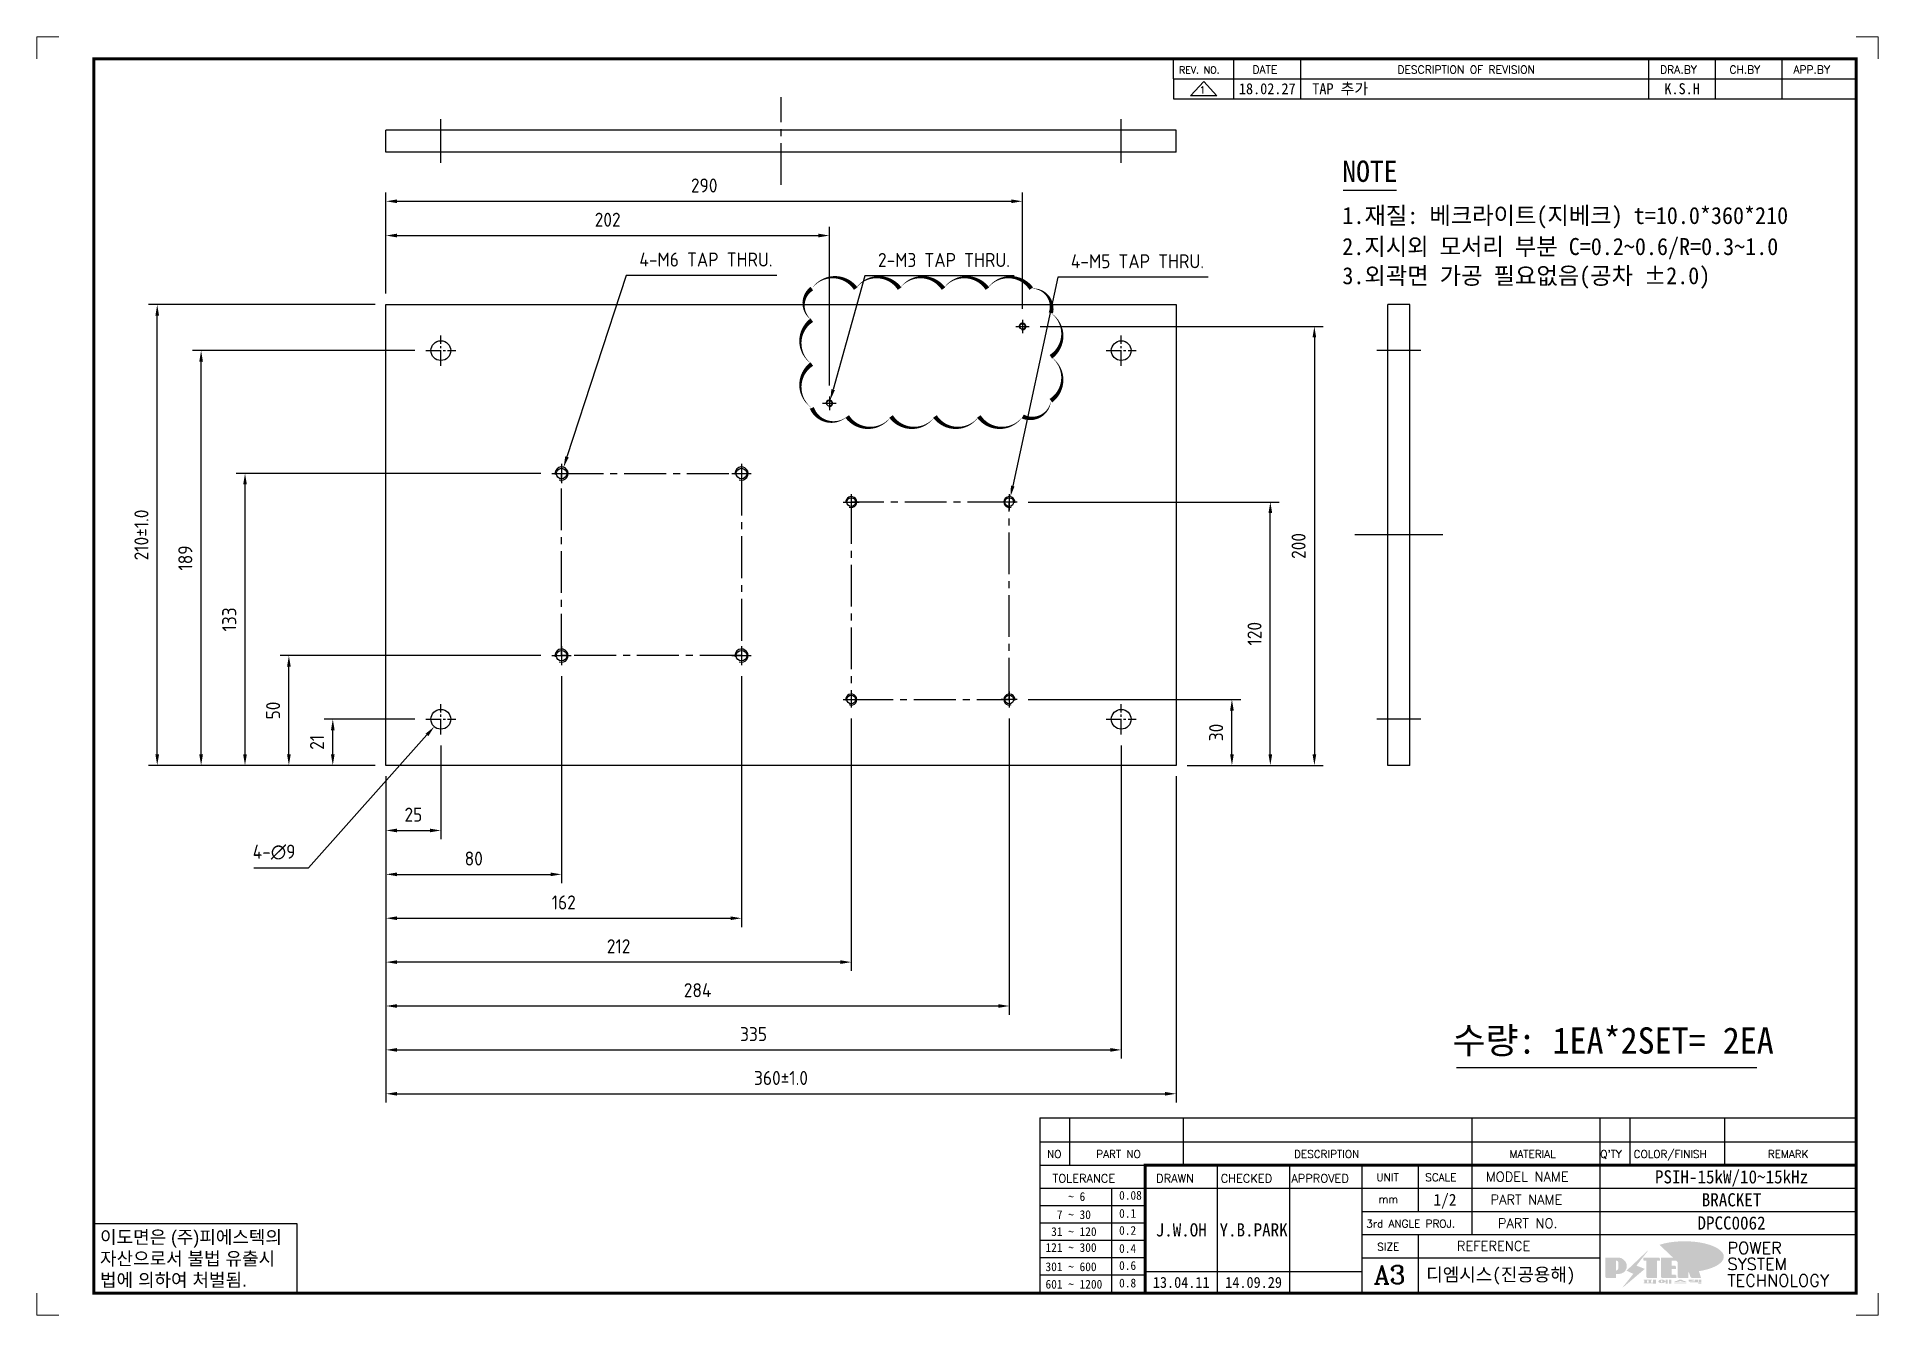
# Model space of a CAD drawing. Header units: millimetres. Extents: x 24815 to 36799, y -9299 to 5469.
# Drawn here: x 25903 to 26742, y -3131 to -2548 of the extents above; entities that cross this region are included whole.
import ezdxf
from ezdxf.enums import TextEntityAlignment as Align

# ---------------------------------------------------------------- set-up
doc = ezdxf.new("R2010")
doc.units = ezdxf.units.MM
for name, pattern in [('CENTER', [50.8, 31.75, -6.35, 6.35, -6.35]), ('CENTER1', [10, 7, -1, 1, -1]), ('CENTER2', [28.575, 19.05, -3.175, 3.175, -3.175])]:
    doc.linetypes.add(name, pattern=pattern)
for name, color, linetype in [('______', 7, 'Continuous'), ('CEN', 1, 'CENTER'), ('FORMAT-1', 7, 'Continuous'), ('line', 3, 'Continuous')]:
    doc.layers.add(name, color=color, linetype=linetype)
doc.styles.add('h1', font='')
doc.styles.add('HAN', font='')
doc.styles.add('RC', font='ROMANC.SHX')
doc.styles.add('ROMANT', font='romant')
doc.styles.add('RT', font='ROMANT.SHX', dxfattribs={"oblique": 15})
doc.styles.get("Standard").update_dxf_attribs({"font": 'ISOCP.SHX', "bigfont": 'WHGTXT.SHX'})
doc.styles.get('h1').set_extended_font_data('New Gulim')
doc.styles.get('HAN').set_extended_font_data('GulimChe')
doc.dimstyles.new('PS-2', dxfattribs={"dimscale": 2, "dimtxt": 3.2, "dimasz": 2.5, "dimexe": 2, "dimexo": 2.5, "dimgap": 2, "dimtad": 1, "dimtoh": 1, "dimrnd": 0.05, "dimzin": 12, "dimdsep": 46, "dimtxsty": 'Standard', "dimcen": 0, "dimclrt": 2, "dimazin": 3, "dimtfac": 1, "dimtofl": 0, "dimtmove": 0, "dimatfit": 3, "dimfxl": 0, "dimtolj": 1, "dimtzin": 0, "dimarcsym": 0})

msp = doc.modelspace()

# ---------------------------------------------------------------- texts
at = {"color": 2, "style": 'HAN'}
for s, height, p in [('NOTE', 9.72, (26497.561, -2614.489)), ('1.재질: 베크라이트(지베크) t=10.0*360*210', 7.776, (26497.561, -2633.693)), ('2.지시외 모서리 부분 C=0.2~0.6/R=0.3~1.0', 7.776, (26497.515, -2647.833)), ('3.외곽면 가공 필요없음(공차 %%P2.0)', 7.776, (26497.561, -2661.126)), ('수량: 1EA*2SET= 2EA', 12, (26547.687, -3011.787))]:
    msp.add_text(s, height=height, dxfattribs=at).set_placement(p)

# ---------------------------------------------------------------- blocks, each defined once
blk = doc.blocks.new('no3')
at = {"color": 180}
for p, q in [((0, 5.5), (0, 0)), ((0, 5.5), (186, 5.5)), ((6.79, 5.5), (6.79, 0)), ((32.74, 0.11), (32.74, 5.5)), ((98.4, 5.5), (98.4, 0)), ((127.61, 5.5), (127.61, 0)), ((134.43, 5.5), (134.43, 0)), ((155.98, 5.5), (155.98, 0))]:
    blk.add_line(p, q, dxfattribs=at)
at = {"color": 2, "style": 'HAN'}
for tag, p in [('PART-NO', (19.76, 2.75)), ('MATERIAL', (111.38, 2.75)), ("Q'TY", (131.02, 2.75)), ('COLOR/FINISH', (145.2, 2.75)), ('REMARK', (170.76, 2.75))]:
    blk.add_attdef(tag, text='', height=2.9, dxfattribs=at).set_placement(p, align=Align.MIDDLE_CENTER)
blk.add_attdef('DESCRIPTION', text='', height=2.9, dxfattribs=at).set_placement((34.51, 2.75), align=Align.MIDDLE_LEFT)
at = {"color": 2, "style": 'RT', "oblique": 15}
blk.add_attdef('NO', text='', height=1.74, dxfattribs=at).set_placement((3.38, 2.51), align=Align.MIDDLE_CENTER)
blk = doc.blocks.new('re3')
at = {"color": 180}
for p, q in [((0, 0), (0, -4.55)), ((6.87, -0.64), (3.86, -3.91)), ((9.88, -3.91), (3.86, -3.91)), ((6.87, -0.64), (9.88, -3.91)), ((13.74, -4.55), (13.74, 0)), ((28.97, -4.55), (28.97, 0)), ((108.25, -4.55), (108.25, 0)), ((123.49, -4.55), (123.49, 0)), ((138.64, -4.55), (138.64, 0)), ((0, -4.55), (155.53, -4.55))]:
    blk.add_line(p, q, dxfattribs=at)
at = {"color": 2, "style": 'RC', "oblique": 15}
blk.add_attdef('REV.NO', text='', height=1.56, dxfattribs=at).set_placement((6.59, -2.56), align=Align.MIDDLE_CENTER)
blk.add_attdef('-1', text='', height=1.56, dxfattribs=at).set_placement((9.37, -1.66), align=Align.MIDDLE_LEFT)
at = {"color": 2, "style": 'HAN'}
for tag, p in [('REV.-DATE', (21.36, -2.28)), ('DRA.BY', (115.87, -2.28)), ('CH.BY', (131.07, -2.28)), ('APP.BY', (147.09, -2.28))]:
    blk.add_attdef(tag, text='', height=2.5, dxfattribs=at).set_placement(p, align=Align.MIDDLE_CENTER)
blk.add_attdef('DESCRIPTION-OF-REVISION', text='', height=2.5, dxfattribs=at).set_placement((31.61, -2.28), align=Align.MIDDLE_LEFT)
blk = doc.blocks.new('t3')
for p, q in [((0, 15.88), (46.25, 15.88)), ((0, 15.88), (0, 0)), ((46.25, 15.88), (46.25, 0)), ((0, 0), (46.25, 0))]:
    blk.add_line(p, q)
at = {"color": 1, "style": 'h1'}
for s, p in [('이도면은 (주)피에스텍의', (1.4, 11.29)), ('자산으로서 불법 유출시', (1.4, 6.41)), ('법에 의하여 처벌됨.', (1.4, 1.52))]:
    blk.add_text(s, height=3, dxfattribs=at).set_placement(p)
blk = doc.blocks.new('new LOGO')
at = {"layer": 'line'}
h = blk.add_hatch(color=1, dxfattribs=at)
h.paths.add_polyline_path([(41.5, 16.4), (54.3, 16.4, 1), (54.3, 82.9), (0, 82.9), (0, -0.1), (41.5, -0.1)])
h.paths.add_polyline_path([(41.5, 27.9), (41.5, 71.9), (43.6, 71.9, -0.414214), (54.6, 60.9), (54.6, 38.9, -0.414214), (43.6, 27.9)], flags=16)
h.paths.add_polyline_path([(214.7, 71.9), (227.5, 71.9), (227.5, 82.9), (159.7, 82.9), (159.7, 71.9), (172.5, 71.9), (172.5, -0.1), (214.7, -0.1)])
h.paths.add_polyline_path([(276, 37.4), (294.8, 37.4), (294.8, 49.1), (276, 49.1), (276, 71.9), (294.8, 71.9), (294.8, 82.9), (234.5, 82.9), (234.5, -0.1), (297, -0.1), (297, 10.9), (276, 10.9)])
h.paths.add_polyline_path([(347.2, 35.2), (359.7, -0.1), (400.5, -0.1), (379.6, 66.8), (399.7, 82.9), (380.6, 82.9), (347.2, 61.6), (347.2, 82.9), (305.5, 82.9), (305.5, -0.1), (347.2, -0.1)])
h = blk.add_hatch(color=250, dxfattribs=at)
h.paths.add_polyline_path([(44.5, 69.4), (46.6, 69.4, -0.129793), (52, 68, 0.221832), (43.6, 71.9), (41.5, 71.9), (41.5, 27.9), (43.6, 27.9, 0.02048), (44.5, 28)], flags=17)
h.paths.add_polyline_path([(44.5, 13.9), (57.3, 13.9, 0.72362), (77.1, 73.9, -0.679777), (54.3, 16.4), (41.5, 16.4), (41.5, -0.1), (3, -0.1), (3, -2.6), (44.5, -2.6)])
h.paths.add_polyline_path([(117.9, 14.2), (71.5, -44.4), (77.1, -39.6), (120.8, 15.6), (92, 28.9), (173.3, 106), (177.5, 111.4), (89.1, 27.6)])
h.paths.add_polyline_path([(162.7, 71.9), (162.7, 69.4), (172.5, 69.4), (172.5, 71.9)], flags=17)
h.paths.add_polyline_path([(217.7, 69.4), (230.5, 69.4), (230.5, 80.4), (227.5, 80.4), (227.5, 71.9), (214.7, 71.9), (214.7, -0.1), (175.5, -0.1), (175.5, -2.6), (217.7, -2.6)])
h.paths.add_polyline_path([(297.8, 46.6), (294.8, 46.6), (294.8, 37.4), (276, 37.4), (276, 10.9), (279, 10.9), (279, 34.9), (297.8, 34.9)])
h.paths.add_polyline_path([(300, 8.4), (297, 8.4), (297, -0.1), (237.5, -0.1), (237.5, -2.6), (300, -2.6)])
h.paths.add_polyline_path([(297.8, 80.4), (294.8, 80.4), (294.8, 71.9), (276, 71.9), (276, 49.1), (279, 49.1), (279, 69.4), (297.8, 69.4)])
h.paths.add_polyline_path([(350.2, 80.4), (347.2, 80.4), (347.2, 61.6), (350.2, 63.5)])
h.paths.add_polyline_path([(350.2, 26.7), (347.2, 35.2), (347.2, -0.1), (308.5, -0.1), (308.5, -2.6), (350.2, -2.6)])
h.paths.add_polyline_path([(402.7, 80.4), (396.5, 80.4), (379.6, 66.8), (400.5, -0.1), (361.8, -0.1), (362.7, -2.6), (403.5, -2.6), (382.6, 64.3)])
blk.add_hatch(color=5, dxfattribs=at).paths.add_polyline_path([(166.3, 35), (131, 49), (180.4, 112.7), (92, 28.9), (120.8, 15.6), (74.4, -43)])
h = blk.add_hatch(color=253, dxfattribs=at)
edge = h.paths.add_edge_path()
edge.add_ellipse((333.9, 86.4), major_axis=(-165.9, 0), ratio=0.39426, start_angle=111.51268, end_angle=334.46902)
edge.add_ellipse((314.1, 81.2), major_axis=(-153.7, 0), ratio=0.40699, start_angle=121.30662, end_angle=327.74369, ccw=False)
edge.add_line((394, 27.8), (394.7, 25.6))
h = blk.add_hatch(color=250, dxfattribs=at)
edge = h.paths.add_edge_path()
edge.add_ellipse((237.8, -17.6), major_axis=(-14.3, 0), ratio=0.526336, start_angle=192.2456, end_angle=269.07481)
edge.add_line((238.1, -10.1), (237.6, -10.1))
edge.add_ellipse((237.8, -17.6), major_axis=(-14.3, 0), ratio=0.526336, start_angle=270.92519, end_angle=449.07481)
edge.add_line((237.6, -25.1), (238.1, -25.1))
edge.add_ellipse((237.8, -17.6), major_axis=(-14.3, 0), ratio=0.526336, start_angle=450.92519, end_angle=527.7544)
edge.add_line((251.7, -19.2), (254.1, -19.2))
edge.add_line((254.1, -19.2), (254.1, -27.1))
edge.add_line((254.1, -27.1), (263.1, -27.1))
edge.add_line((263.1, -27.1), (263.1, -10.1))
edge.add_line((263.1, -10.1), (254.1, -10.1))
edge.add_line((254.1, -10.1), (254.1, -16))
edge.add_line((254.1, -16), (251.7, -16))
h.paths.add_polyline_path([(241, -16.4), (241, -18.7, -1), (234.4, -18.7), (234.4, -16.4, -1)], flags=16)
h.paths.add_polyline_path([(278.2, -10.1), (268.1, -10.1), (268.1, -27.1), (278.2, -27.1)])
h.paths.add_polyline_path([(310.3, -10.1), (310.3, -11.1, -0.157169), (289.3, -17.5), (294, -19.9, 0.128407), (316.3, -15.9, 0.128407), (338.6, -19.9), (343.3, -17.5, -0.157169), (322.2, -11.1), (322.2, -10.1)])
h.paths.add_polyline_path([(342.1, -25.1), (342.1, -22.3), (290.4, -22.3), (290.4, -25.1)])
h.paths.add_polyline_path([(352, -10.1), (352, -16.2, 0.414214), (354, -18.2), (378.7, -18.2), (378.7, -19.6), (390.2, -19.6), (390.2, -10.1), (378.7, -10.1), (378.7, -13.6), (374.7, -13.6), (374.7, -15.1), (378.7, -15.1), (378.7, -16.2), (364.7, -16.2), (364.7, -15.1), (371.2, -15.1), (371.2, -13.6), (364.7, -13.6), (364.7, -12.6), (374.7, -12.6), (374.7, -10.1)])
h.paths.add_polyline_path([(393.8, -10.1), (393.8, -19.6), (405, -19.6), (405, -10.1)])
h.paths.add_polyline_path([(405, -27.1), (405, -20.9), (356.8, -20.9), (356.8, -23), (391.8, -23), (391.8, -27.1)])
h.paths.add_polyline_path([(200.4, -10.1), (200.4, -22.3), (193.2, -22.3), (193.2, -12.6), (196.6, -12.6), (196.6, -10.1), (161, -10.1), (161, -12.6), (164.5, -12.6), (164.5, -22.3), (161, -22.3), (161, -25.1), (200.4, -25.1), (200.4, -27.1), (213.9, -27.1), (213.9, -10.1)])
h.paths.add_polyline_path([(182, -12.6), (175.6, -12.6), (175.6, -22.3), (182, -22.3)], flags=17)
blk = doc.blocks.new('format-3')
at = {"color": 3, "lineweight": 9}
for p, q in [((0, 286.3), (0, 291.3)), ((5, 291.3), (0, 291.3)), ((414.5, 291.3), (419.5, 291.3)), ((419.5, 286.3), (419.5, 291.3)), ((0, 5), (0, 0)), ((419.5, 5), (419.5, 0)), ((5, 0), (0, 0)), ((414.5, 0), (419.5, 0))]:
    blk.add_line(p, q, dxfattribs=at)
at = {"color": 180}
for p, q in [((258.97, 281.75), (258.97, 286.3)), ((272.71, 281.75), (272.71, 286.3)), ((287.94, 281.75), (287.94, 286.3)), ((367.22, 281.75), (367.22, 286.3)), ((382.45, 281.75), (382.45, 286.3)), ((397.61, 281.75), (397.61, 286.3)), ((258.97, 281.75), (414.5, 281.75)), ((228.5, 39.49), (228.5, 5)), ((228.5, 39.49), (414.5, 39.49)), ((235.29, 39.49), (235.29, 34.21)), ((261.24, 34.21), (261.24, 39.49)), ((326.9, 39.49), (326.9, 34.21)), ((356.11, 39.49), (356.11, 34.21)), ((362.93, 39.49), (362.93, 34.21)), ((384.48, 39.49), (384.48, 34.21)), ((228.5, 34.21), (252.48, 34.21)), ((268.96, 5), (268.96, 34.21)), ((285.45, 5), (285.45, 34.21)), ((301.94, 5), (301.94, 34.21)), ((314.72, 34.21), (314.72, 23.65)), ((326.9, 34.21), (326.9, 18.37)), ((356.11, 34.21), (356.11, 5)), ((228.5, 28.93), (252.48, 28.93)), ((244.89, 5.23), (244.89, 28.93)), ((252.48, 28.93), (414.5, 28.93)), ((228.5, 24.98), (252.48, 24.98)), ((228.5, 21.03), (252.48, 21.03)), ((301.94, 23.65), (414.5, 23.65)), ((228.5, 17.08), (252.48, 17.08)), ((301.94, 18.37), (414.5, 18.37)), ((314.72, 18.37), (314.72, 5)), ((228.5, 13.13), (252.48, 13.13)), ((301.94, 13.09), (356.11, 13.09)), ((228.5, 9.18), (252.48, 9.18)), ((252.48, 9.95), (301.94, 9.95))]:
    blk.add_line(p, q, dxfattribs=at)
at = {"const_width": 0.7}
blk.add_lwpolyline([(252.48, 5), (252.48, 34.21), (414.5, 34.21)], dxfattribs=at)
at = {"layer": 'FORMAT-1', "const_width": 0.7}
blk.add_lwpolyline([(13, 5), (13, 286.3), (414.5, 286.3), (414.5, 5)], close=True, dxfattribs=at)
blk.add_blockref('t3', (13, 5))
at = {"xscale": 0.05400000000000027, "yscale": 0.05400000000000027, "zscale": 0.05400000000000027}
blk.add_blockref('new LOGO', (357.35, 8.65), dxfattribs=at)
at = {"color": 2}
for s, height, style, p in [('REV. NO.', 1.56, 'RC', (260.23, 282.95)), ('DATE', 1.788, 'RC', (276.95, 282.94)), ('DESCRIPTION OF REVISION', 1.7875, 'RC', (309.98, 282.94)), ('DRA.BY', 1.788, 'RC', (369.83, 282.94)), ('CH.BY', 1.788, 'RC', (385.59, 282.94)), ('APP.BY', 1.788, 'RC', (400.18, 282.94)), ('COLOR/FINISH', 1.7424, 'RC', (363.8, 35.83)), ('NO', 1.742, 'RC', (230.16, 35.83)), ('PART NO', 1.742, 'RC', (241.36, 35.83)), ('DESCRIPTION', 1.7424, 'RC', (286.43, 35.83)), ('MATERIAL', 1.742, 'RC', (335.52, 35.83)), ("Q'TY", 1.742, 'RC', (356.17, 35.83)), ('REMARK', 1.742, 'RC', (394.37, 35.83)), (' TOLERANCE', 1.9, 'RC', (230.11, 30.22)), ('DRAWN', 1.9, 'RC', (255, 30.22)), ('CHECKED', 1.9, 'RC', (269.71, 30.22)), ('APPROVED', 1.9, 'RC', (285.8, 30.22)), ('UNIT', 1.742, 'RC', (305.19, 30.55)), ('SCALE', 1.742, 'RC', (316.32, 30.55)), ('MODEL NAME', 2.178, 'RC', (330.12, 30.46)), ('    ~ 6', 2, 'HAN', (229.8, 26.03)), ('0.08', 2, 'HAN', (246.57, 26.31)), ('mm', 1.742, 'RC', (305.67, 25.56)), ('PART NAME', 2.178, 'RC', (331.17, 25.24)), ('  7 ~ 30', 2, 'HAN', (229.8, 21.91)), ('0.1', 2, 'HAN', (246.57, 22.2)), ('3rd ANGLE PROJ.', 1.7424, 'RC', (302.87, 19.97)), ('PART NO.', 2.178, 'RC', (332.84, 19.85)), (' 31 ~ 120', 2, 'HAN', (229.8, 18.04)), ('0.2', 2, 'HAN', (246.57, 18.32)), ('REFERENCE', 2.178, 'RC', (323.52, 14.69)), ('121 ~ 300', 2, 'HAN', (229.8, 14.42)), ('0.4', 2, 'HAN', (246.57, 14.2)), ('SIZE', 1.742, 'RC', (305.39, 14.71)), ('301 ~ 600', 2, 'HAN', (229.8, 10.04)), ('0.6', 2, 'HAN', (246.57, 10.32)), ('601 ~ 1200', 2, 'HAN', (229.8, 6.05)), ('0.8', 2, 'HAN', (246.57, 6.33))]:
    blk.add_text(s, height=height, dxfattribs=dict(at, style=style)).set_placement(p)
at = {"style": 'ROMANT'}
for s, p in [('POWER', (385.15, 13.96)), ('SYSTEM', (385.15, 10.31)), ('TECHNOLOGY', (385.15, 6.56))]:
    blk.add_text(s, height=2.7, dxfattribs=at).set_placement(p)
at = {"color": 2, "lineweight": 25, "style": 'RC'}
blk.add_text('A3', height=4.182, dxfattribs=at).set_placement((304.61, 7.14))
at = {"style": 'HAN'}
for tag, height, p in [('MODEL-NAME', 3, (386.1, 31.53)), ('SCALE', 2.7, (320.81, 26.29)), ('PART-NAME', 3, (386.1, 26.29)), ('CH-BY', 3, (277.21, 19.44)), ('PART-NO', 3, (386.1, 21.01)), ('DRA-BY', 3, (260.72, 19.44)), ('APP-BY', 3, (293.7, 19.44)), ('DRA-DATE', 2.5, (260.72, 7.47)), ('CH-DATE', 2.5, (277.21, 7.47)), ('APP-DATE', 2.5, (293.7, 7.47)), ('관련업체', 3, (333.52, 9.26))]:
    blk.add_attdef(tag, text='', height=height, dxfattribs=at).set_placement(p, align=Align.MIDDLE_CENTER)
blk = doc.blocks.new('*D631')
at = {"layer": '______', "color": 0, "lineweight": -2, "ltscale": 10}
for p, q in [((26086.79, -2871.29), (26086.79, -2914.07)), ((26061.79, -2885.4), (26061.79, -2914.07)), ((26066.79, -2910.07), (26081.79, -2910.07))]:
    blk.add_line(p, q, dxfattribs=at)
at = {"layer": '______', "color": 0, "ltscale": 10}
for points in [[(26066.79, -2909.24), (26066.79, -2910.91), (26061.79, -2910.07)], [(26081.79, -2909.24), (26081.79, -2910.91), (26086.79, -2910.07)]]:
    blk.add_solid(points, dxfattribs=at)
at = {"layer": 'Defpoints', "color": 0, "ltscale": 10}
for p in [(26086.79, -2866.29), (26061.79, -2880.4), (26086.79, -2910.07)]:
    blk.add_point(p, dxfattribs=at)
at = {"layer": '______', "color": 2, "ltscale": 10, "insert": (26074.29, -2902.87), "char_height": 6.4, "attachment_point": 5}
blk.add_mtext('\\A1;25', dxfattribs=at)
blk = doc.blocks.new('*D632')
at = {"layer": '______', "color": 0, "lineweight": -2, "ltscale": 10}
for p, q in [((26396.79, -2871.29), (26396.79, -3014.07)), ((26061.79, -2885.4), (26061.79, -3014.07)), ((26066.79, -3010.07), (26391.79, -3010.07))]:
    blk.add_line(p, q, dxfattribs=at)
at = {"layer": '______', "color": 0, "ltscale": 10}
for points in [[(26066.79, -3009.24), (26066.79, -3010.91), (26061.79, -3010.07)], [(26391.79, -3009.24), (26391.79, -3010.91), (26396.79, -3010.07)]]:
    blk.add_solid(points, dxfattribs=at)
at = {"layer": 'Defpoints', "color": 0, "ltscale": 10}
for p in [(26396.79, -2866.29), (26061.79, -2880.4), (26396.79, -3010.07)]:
    blk.add_point(p, dxfattribs=at)
at = {"layer": '______', "color": 2, "ltscale": 10, "insert": (26229.29, -3002.87), "char_height": 6.4, "attachment_point": 5}
blk.add_mtext('\\A1;335', dxfattribs=at)
blk = doc.blocks.new('*D633')
at = {"color": 0, "lineweight": -2}
for p, q in [((26061.79, -2885.4), (26061.79, -3034.07)), ((26421.79, -2885.4), (26421.79, -3034.07)), ((26066.79, -3030.07), (26416.79, -3030.07))]:
    blk.add_line(p, q, dxfattribs=at)
at = {"color": 0}
for points in [[(26066.79, -3029.24), (26066.79, -3030.91), (26061.79, -3030.07)], [(26416.79, -3029.24), (26416.79, -3030.91), (26421.79, -3030.07)]]:
    blk.add_solid(points, dxfattribs=at)
at = {"layer": 'Defpoints', "color": 0}
for p in [(26061.79, -2880.4), (26421.79, -2880.4), (26421.79, -3030.07)]:
    blk.add_point(p, dxfattribs=at)
at = {"color": 2, "insert": (26241.79, -3022.87), "char_height": 6.4, "attachment_point": 5}
blk.add_mtext('\\A1;360±1.0', dxfattribs=at)
blk = doc.blocks.new('*D634')
at = {"layer": '______', "color": 0, "lineweight": -2, "ltscale": 10}
for p, q in [((26074.89, -2859.4), (26033.56, -2859.4)), ((26037.56, -2875.4), (26037.56, -2864.4)), ((26056.79, -2880.4), (26033.56, -2880.4))]:
    blk.add_line(p, q, dxfattribs=at)
at = {"layer": '______', "color": 0, "ltscale": 10}
for points in [[(26036.73, -2864.4), (26038.39, -2864.4), (26037.56, -2859.4)], [(26036.73, -2875.4), (26038.39, -2875.4), (26037.56, -2880.4)]]:
    blk.add_solid(points, dxfattribs=at)
at = {"layer": 'Defpoints', "color": 0, "ltscale": 10}
for p in [(26037.56, -2859.4), (26079.89, -2859.4), (26061.79, -2880.4)]:
    blk.add_point(p, dxfattribs=at)
at = {"layer": '______', "color": 2, "ltscale": 10, "insert": (26030.36, -2869.9), "char_height": 6.4, "attachment_point": 5, "rotation": 90}
blk.add_mtext('\\A1;21', dxfattribs=at)
blk = doc.blocks.new('*D635')
at = {"layer": '______', "color": 0, "lineweight": -2, "ltscale": 10}
for p, q in [((26074.89, -2691.4), (25973.56, -2691.4)), ((25977.56, -2875.4), (25977.56, -2696.4)), ((26056.79, -2880.4), (25973.56, -2880.4))]:
    blk.add_line(p, q, dxfattribs=at)
at = {"layer": '______', "color": 0, "ltscale": 10}
for points in [[(25976.73, -2696.4), (25978.39, -2696.4), (25977.56, -2691.4)], [(25976.73, -2875.4), (25978.39, -2875.4), (25977.56, -2880.4)]]:
    blk.add_solid(points, dxfattribs=at)
at = {"layer": 'Defpoints', "color": 0, "ltscale": 10}
for p in [(25977.56, -2691.4), (26079.89, -2691.4), (26061.79, -2880.4)]:
    blk.add_point(p, dxfattribs=at)
at = {"layer": '______', "color": 2, "ltscale": 10, "insert": (25970.36, -2785.9), "char_height": 6.4, "attachment_point": 5, "rotation": 90}
blk.add_mtext('\\A1;189', dxfattribs=at)
blk = doc.blocks.new('*D636')
at = {"color": 0, "lineweight": -2}
for p, q in [((26056.79, -2670.4), (25953.56, -2670.4)), ((25957.56, -2875.4), (25957.56, -2675.4)), ((26056.79, -2880.4), (25953.56, -2880.4))]:
    blk.add_line(p, q, dxfattribs=at)
at = {"color": 0}
for points in [[(25956.73, -2675.4), (25958.39, -2675.4), (25957.56, -2670.4)], [(25956.73, -2875.4), (25958.39, -2875.4), (25957.56, -2880.4)]]:
    blk.add_solid(points, dxfattribs=at)
at = {"layer": 'Defpoints', "color": 0}
for p in [(25957.56, -2670.4), (26061.79, -2670.4), (26061.79, -2880.4)]:
    blk.add_point(p, dxfattribs=at)
at = {"color": 2, "insert": (25950.36, -2775.4), "char_height": 6.4, "attachment_point": 5, "rotation": 90}
blk.add_mtext('\\A1;210±1.0', dxfattribs=at)
blk = doc.blocks.new('*D637')
at = {"layer": '______', "color": 0, "lineweight": -2, "ltscale": 10}
for p, q in [((26026.54, -2927.15), (26080.47, -2866.5)), ((26001.62, -2927.15), (26026.54, -2927.15))]:
    blk.add_line(p, q, dxfattribs=at)
at = {"layer": '______', "color": 0, "ltscale": 10}
blk.add_solid([(26079.85, -2865.95), (26081.1, -2867.06), (26083.79, -2862.77)], dxfattribs=at)
at = {"layer": 'Defpoints', "color": 0, "ltscale": 10}
for p in [(26089.78, -2856.04), (26083.79, -2862.77)]:
    blk.add_point(p, dxfattribs=at)
at = {"layer": '______', "color": 2, "ltscale": 10, "insert": (26010.81, -2919.95), "char_height": 6.4, "attachment_point": 5}
blk.add_mtext('\\A1;4-∅9', dxfattribs=at)
blk = doc.blocks.new('*D629')
at = {"color": 0, "lineweight": -2}
for p, q in [((26132.41, -2830.4), (26013.56, -2830.4)), ((26017.56, -2875.4), (26017.56, -2835.4)), ((26056.79, -2880.4), (26013.56, -2880.4))]:
    blk.add_line(p, q, dxfattribs=at)
at = {"color": 0}
for points in [[(26016.73, -2835.4), (26018.39, -2835.4), (26017.56, -2830.4)], [(26016.73, -2875.4), (26018.39, -2875.4), (26017.56, -2880.4)]]:
    blk.add_solid(points, dxfattribs=at)
at = {"layer": 'Defpoints', "color": 0}
for p in [(26017.56, -2830.4), (26137.41, -2830.4), (26061.79, -2880.4)]:
    blk.add_point(p, dxfattribs=at)
at = {"color": 2, "insert": (26010.36, -2855.4), "char_height": 6.4, "attachment_point": 5, "rotation": 90}
blk.add_mtext('\\A1;50', dxfattribs=at)
blk = doc.blocks.new('*D630')
at = {"color": 0, "lineweight": -2}
for p, q in [((26132.41, -2747.4), (25993.56, -2747.4)), ((25997.56, -2875.4), (25997.56, -2752.4)), ((26056.79, -2880.4), (25993.56, -2880.4))]:
    blk.add_line(p, q, dxfattribs=at)
at = {"color": 0}
for points in [[(25996.73, -2752.4), (25998.39, -2752.4), (25997.56, -2747.4)], [(25996.73, -2875.4), (25998.39, -2875.4), (25997.56, -2880.4)]]:
    blk.add_solid(points, dxfattribs=at)
at = {"layer": 'Defpoints', "color": 0}
for p in [(25997.56, -2747.4), (26137.41, -2747.4), (26061.79, -2880.4)]:
    blk.add_point(p, dxfattribs=at)
at = {"color": 2, "insert": (25990.36, -2813.9), "char_height": 6.4, "attachment_point": 5, "rotation": 90}
blk.add_mtext('\\A1;133', dxfattribs=at)
blk = doc.blocks.new('*D617')
at = {"color": 0, "lineweight": -2}
for p, q in [((26354.41, -2850.4), (26451.24, -2850.4)), ((26447.24, -2875.4), (26447.24, -2855.4)), ((26426.79, -2880.4), (26451.24, -2880.4))]:
    blk.add_line(p, q, dxfattribs=at)
at = {"color": 0}
for points in [[(26446.41, -2855.4), (26448.07, -2855.4), (26447.24, -2850.4)], [(26446.41, -2875.4), (26448.07, -2875.4), (26447.24, -2880.4)]]:
    blk.add_solid(points, dxfattribs=at)
at = {"layer": 'Defpoints', "color": 0}
for p in [(26349.41, -2850.4), (26447.24, -2850.4), (26421.79, -2880.4)]:
    blk.add_point(p, dxfattribs=at)
at = {"color": 2, "insert": (26440.04, -2865.4), "char_height": 6.4, "attachment_point": 5, "rotation": 90}
blk.add_mtext('\\A1;30', dxfattribs=at)
blk = doc.blocks.new('*D618')
at = {"color": 0, "lineweight": -2}
for p, q in [((26354.41, -2760.4), (26468.74, -2760.4)), ((26464.74, -2875.4), (26464.74, -2765.4)), ((26426.79, -2880.4), (26468.74, -2880.4))]:
    blk.add_line(p, q, dxfattribs=at)
at = {"color": 0}
for points in [[(26463.9, -2765.4), (26465.57, -2765.4), (26464.74, -2760.4)], [(26463.9, -2875.4), (26465.57, -2875.4), (26464.74, -2880.4)]]:
    blk.add_solid(points, dxfattribs=at)
at = {"layer": 'Defpoints', "color": 0}
for p in [(26349.41, -2760.4), (26464.74, -2760.4), (26421.79, -2880.4)]:
    blk.add_point(p, dxfattribs=at)
at = {"color": 2, "insert": (26457.54, -2820.4), "char_height": 6.4, "attachment_point": 5, "rotation": 90}
blk.add_mtext('\\A1;120', dxfattribs=at)
blk = doc.blocks.new('*D622')
at = {"color": 0, "lineweight": -2}
for p, q in [((26359.86, -2680.4), (26488.81, -2680.4)), ((26484.81, -2685.4), (26484.81, -2875.4)), ((26426.79, -2880.4), (26488.81, -2880.4))]:
    blk.add_line(p, q, dxfattribs=at)
at = {"color": 0}
for points in [[(26483.97, -2685.4), (26485.64, -2685.4), (26484.81, -2680.4)], [(26483.97, -2875.4), (26485.64, -2875.4), (26484.81, -2880.4)]]:
    blk.add_solid(points, dxfattribs=at)
at = {"layer": 'Defpoints', "color": 0}
for p in [(26354.86, -2680.4), (26421.79, -2880.4), (26484.81, -2880.4)]:
    blk.add_point(p, dxfattribs=at)
at = {"color": 2, "insert": (26477.61, -2780.4), "char_height": 6.4, "attachment_point": 5, "rotation": 90}
blk.add_mtext('\\A1;200', dxfattribs=at)
blk = doc.blocks.new('*D623')
at = {"color": 0, "lineweight": -2}
for p, q in [((26141.79, -2839.78), (26141.79, -2934.07)), ((26061.79, -2885.4), (26061.79, -2934.07)), ((26066.79, -2930.07), (26136.79, -2930.07))]:
    blk.add_line(p, q, dxfattribs=at)
at = {"color": 0}
for points in [[(26066.79, -2929.24), (26066.79, -2930.91), (26061.79, -2930.07)], [(26136.79, -2929.24), (26136.79, -2930.91), (26141.79, -2930.07)]]:
    blk.add_solid(points, dxfattribs=at)
at = {"layer": 'Defpoints', "color": 0}
for p in [(26141.79, -2834.78), (26061.79, -2880.4), (26141.79, -2930.07)]:
    blk.add_point(p, dxfattribs=at)
at = {"color": 2, "insert": (26101.79, -2922.87), "char_height": 6.4, "attachment_point": 5}
blk.add_mtext('\\A1;80', dxfattribs=at)
blk = doc.blocks.new('*D624')
at = {"color": 0, "lineweight": -2}
for p, q in [((26223.79, -2839.78), (26223.79, -2954.07)), ((26061.79, -2885.4), (26061.79, -2954.07)), ((26066.79, -2950.07), (26218.79, -2950.07))]:
    blk.add_line(p, q, dxfattribs=at)
at = {"color": 0}
for points in [[(26066.79, -2949.24), (26066.79, -2950.91), (26061.79, -2950.07)], [(26218.79, -2949.24), (26218.79, -2950.91), (26223.79, -2950.07)]]:
    blk.add_solid(points, dxfattribs=at)
at = {"layer": 'Defpoints', "color": 0}
for p in [(26223.79, -2834.78), (26061.79, -2880.4), (26223.79, -2950.07)]:
    blk.add_point(p, dxfattribs=at)
at = {"color": 2, "insert": (26142.79, -2942.87), "char_height": 6.4, "attachment_point": 5}
blk.add_mtext('\\A1;162', dxfattribs=at)
blk = doc.blocks.new('*D625')
at = {"color": 0, "lineweight": -2}
for p, q in [((26273.79, -2859.05), (26273.79, -2974.07)), ((26061.79, -2885.4), (26061.79, -2974.07)), ((26268.79, -2970.07), (26066.79, -2970.07))]:
    blk.add_line(p, q, dxfattribs=at)
at = {"color": 0}
for points in [[(26066.79, -2969.24), (26066.79, -2970.91), (26061.79, -2970.07)], [(26268.79, -2969.24), (26268.79, -2970.91), (26273.79, -2970.07)]]:
    blk.add_solid(points, dxfattribs=at)
at = {"layer": 'Defpoints', "color": 0}
for p in [(26273.79, -2854.05), (26061.79, -2880.4), (26061.79, -2970.07)]:
    blk.add_point(p, dxfattribs=at)
at = {"color": 2, "insert": (26167.79, -2962.87), "char_height": 6.4, "attachment_point": 5}
blk.add_mtext('\\A1;212', dxfattribs=at)
blk = doc.blocks.new('*D619')
at = {"color": 0, "lineweight": -2}
for p, q in [((26345.79, -2859.05), (26345.79, -2994.07)), ((26061.79, -2885.4), (26061.79, -2994.07)), ((26066.79, -2990.07), (26340.79, -2990.07))]:
    blk.add_line(p, q, dxfattribs=at)
at = {"color": 0}
for points in [[(26066.79, -2989.24), (26066.79, -2990.91), (26061.79, -2990.07)], [(26340.79, -2989.24), (26340.79, -2990.91), (26345.79, -2990.07)]]:
    blk.add_solid(points, dxfattribs=at)
at = {"layer": 'Defpoints', "color": 0}
for p in [(26345.79, -2854.05), (26061.79, -2880.4), (26345.79, -2990.07)]:
    blk.add_point(p, dxfattribs=at)
at = {"color": 2, "insert": (26203.79, -2982.87), "char_height": 6.4, "attachment_point": 5}
blk.add_mtext('\\A1;284', dxfattribs=at)
blk = doc.blocks.new('*D626')
at = {"color": 0, "lineweight": -2}
for p, q in [((26061.79, -2665.4), (26061.79, -2634.94)), ((26066.79, -2638.94), (26258.81, -2638.94)), ((26263.81, -2707.32), (26263.81, -2634.94))]:
    blk.add_line(p, q, dxfattribs=at)
at = {"color": 0}
for points in [[(26066.79, -2638.1), (26066.79, -2639.77), (26061.79, -2638.94)], [(26258.81, -2638.1), (26258.81, -2639.77), (26263.81, -2638.94)]]:
    blk.add_solid(points, dxfattribs=at)
at = {"layer": 'Defpoints', "color": 0}
for p in [(26263.81, -2638.94), (26061.79, -2670.4), (26263.81, -2712.32)]:
    blk.add_point(p, dxfattribs=at)
at = {"color": 2, "insert": (26162.8, -2631.74), "char_height": 6.4, "attachment_point": 5}
blk.add_mtext('\\A1;202', dxfattribs=at)
blk = doc.blocks.new('*D627')
at = {"color": 0, "lineweight": -2}
for p, q in [((26061.79, -2665.4), (26061.79, -2619.33)), ((26066.79, -2623.33), (26346.79, -2623.33)), ((26351.79, -2672.32), (26351.79, -2619.33))]:
    blk.add_line(p, q, dxfattribs=at)
at = {"color": 0}
for points in [[(26066.79, -2622.49), (26066.79, -2624.16), (26061.79, -2623.33)], [(26346.79, -2622.49), (26346.79, -2624.16), (26351.79, -2623.33)]]:
    blk.add_solid(points, dxfattribs=at)
at = {"layer": 'Defpoints', "color": 0}
for p in [(26351.79, -2623.33), (26061.79, -2670.4), (26351.79, -2677.32)]:
    blk.add_point(p, dxfattribs=at)
at = {"color": 2, "insert": (26206.79, -2616.13), "char_height": 6.4, "attachment_point": 5}
blk.add_mtext('\\A1;290', dxfattribs=at)
blk = doc.blocks.new('*D620')
at = {"color": 0, "lineweight": -2}
for p, q in [((26279.98, -2657.29), (26265.55, -2709.14)), ((26348.09, -2657.29), (26279.98, -2657.29))]:
    blk.add_line(p, q, dxfattribs=at)
at = {"color": 0}
blk.add_solid([(26264.75, -2708.92), (26266.35, -2709.36), (26264.21, -2713.96)], dxfattribs=at)
at = {"layer": 'Defpoints', "color": 0}
for p in [(26263.4, -2716.85), (26264.21, -2713.96)]:
    blk.add_point(p, dxfattribs=at)
at = {"color": 2, "insert": (26316.04, -2650.09), "char_height": 6.4, "attachment_point": 5}
blk.add_mtext('\\A1;2-M3 TAP THRU.', dxfattribs=at)
blk = doc.blocks.new('*D628')
at = {"color": 0, "lineweight": -2}
for p, q in [((26367.9, -2657.86), (26347.37, -2753.07)), ((26436.49, -2657.86), (26367.9, -2657.86))]:
    blk.add_line(p, q, dxfattribs=at)
at = {"color": 0}
blk.add_solid([(26346.55, -2752.9), (26348.18, -2753.25), (26346.31, -2757.96)], dxfattribs=at)
at = {"layer": 'Defpoints', "color": 0}
for p in [(26346.31, -2757.96), (26345.26, -2762.85)]:
    blk.add_point(p, dxfattribs=at)
at = {"color": 2, "insert": (26404.19, -2650.66), "char_height": 6.4, "attachment_point": 5}
blk.add_mtext('\\A1;4-M5 TAP THRU.', dxfattribs=at)
blk = doc.blocks.new('*D621')
at = {"color": 0, "lineweight": -2}
for p, q in [((26171.29, -2657.09), (26144.27, -2739.8)), ((26239.88, -2657.09), (26171.29, -2657.09))]:
    blk.add_line(p, q, dxfattribs=at)
at = {"color": 0}
blk.add_solid([(26143.48, -2739.54), (26145.06, -2740.06), (26142.72, -2744.55)], dxfattribs=at)
at = {"layer": 'Defpoints', "color": 0}
for p in [(26140.85, -2750.26), (26142.72, -2744.55)]:
    blk.add_point(p, dxfattribs=at)
at = {"color": 2, "insert": (26207.59, -2649.89), "char_height": 6.4, "attachment_point": 5}
blk.add_mtext('\\A1;4-M6 TAP THRU.', dxfattribs=at)

# ---------------------------------------------------------------- dimensions: what is measured, and where the dimension line sits
for base, p1, p2, picture, middle in [((26351.785, -2623.328), (26061.785, -2670.404), (26351.785, -2677.324), '*D627', (26206.785, -2616.127)), ((26263.806, -2638.936), (26061.785, -2670.404), (26263.806, -2712.324), '*D626', (26162.795, -2631.736)), ((26141.785, -2930.075), (26061.785, -2880.404), (26141.785, -2834.782), '*D623', (26101.785, -2922.875)), ((26223.785, -2950.075), (26061.785, -2880.404), (26223.785, -2834.782), '*D624', (26142.785, -2942.874)), ((26061.785, -2970.075), (26273.785, -2854.053), (26061.785, -2880.404), '*D625', (26167.785, -2962.874)), ((26345.785, -2990.075), (26061.785, -2880.404), (26345.785, -2854.053), '*D619', (26203.785, -2982.874))]:
    dim = msp.add_linear_dim(base=base, p1=p1, p2=p2, dimstyle='PS-2')
    dim.commit()
    dim.dimension.update_dxf_attribs({"geometry": picture, "text_midpoint": middle})
for p1, p2, text, picture, middle in [((26140.854, -2750.255), (26142.717, -2744.552), '4-M6 TAP THRU.', '*D621', (26207.586, -2657.09)), ((26263.403, -2716.848), (26264.208, -2713.958), '2-M3 TAP THRU.', '*D620', (26316.038, -2657.288)), ((26345.258, -2762.847), (26346.312, -2757.96), '4-M5 TAP THRU.', '*D628', (26404.194, -2657.855))]:
    dim = msp.add_diameter_dim_2p(p1=p1, p2=p2, text=text, dimstyle='PS-2')
    dim.commit()
    dim.dimension.update_dxf_attribs({"geometry": picture, "text_midpoint": middle, "dimtype": 163})
dim = msp.add_linear_dim(base=(25957.559, -2670.404), p1=(26061.785, -2880.404), p2=(26061.785, -2670.404), angle=90, dimstyle='PS-2', override={"dimtol": 1, "dimtp": 1, "dimtm": 1, "dimtdec": 1})
dim.commit()
dim.dimension.update_dxf_attribs({"geometry": '*D636', "text_midpoint": (25950.358, -2775.404)})
for base, p1, p2, picture, middle in [((26484.806, -2880.404), (26354.865, -2680.404), (26421.785, -2880.404), '*D622', (26477.605, -2780.404)), ((25997.559, -2747.404), (26061.785, -2880.404), (26137.406, -2747.404), '*D630', (25990.359, -2813.904)), ((26464.737, -2760.404), (26421.785, -2880.404), (26349.406, -2760.404), '*D618', (26457.536, -2820.404)), ((26017.559, -2830.404), (26061.785, -2880.404), (26137.406, -2830.404), '*D629', (26010.359, -2855.404)), ((26447.241, -2850.404), (26421.785, -2880.404), (26349.406, -2850.404), '*D617', (26440.041, -2865.404))]:
    dim = msp.add_linear_dim(base=base, p1=p1, p2=p2, angle=90, dimstyle='PS-2')
    dim.commit()
    dim.dimension.update_dxf_attribs({"geometry": picture, "text_midpoint": middle})
dim = msp.add_linear_dim(base=(26421.785, -3030.075), p1=(26061.785, -2880.404), p2=(26421.785, -2880.404), dimstyle='PS-2', override={"dimtol": 1, "dimtp": 1, "dimtm": 1, "dimtdec": 1})
dim.commit()
dim.dimension.update_dxf_attribs({"geometry": '*D633', "text_midpoint": (26241.785, -3022.875)})
at = {"layer": '______', "ltscale": 10}
for base, p2, picture, middle in [((25977.559, -2691.404), (26079.894, -2691.404), '*D635', (25970.359, -2785.904)), ((26037.559, -2859.404), (26079.894, -2859.404), '*D634', (26030.358, -2869.904))]:
    dim = msp.add_linear_dim(base=base, p1=(26061.785, -2880.404), p2=p2, angle=90, dimstyle='PS-2', dxfattribs=at)
    dim.commit()
    dim.dimension.update_dxf_attribs({"geometry": picture, "text_midpoint": middle})
dim = msp.add_diameter_dim_2p(p1=(26089.776, -2856.041), p2=(26083.795, -2862.766), text='4-<>', dimstyle='PS-2', dxfattribs=at)
dim.commit()
dim.dimension.update_dxf_attribs({"geometry": '*D637', "text_midpoint": (26010.807, -2927.152), "dimtype": 163})
for base, p2, picture, middle in [((26086.785, -2910.075), (26086.785, -2866.295), '*D631', (26074.285, -2902.874)), ((26396.785, -3010.075), (26396.785, -2866.295), '*D632', (26229.285, -3002.875))]:
    dim = msp.add_linear_dim(base=base, p1=(26061.785, -2880.404), p2=p2, dimstyle='PS-2', dxfattribs=at)
    dim.commit()
    dim.dimension.update_dxf_attribs({"geometry": picture, "text_midpoint": middle})

# ---------------------------------------------------------------- linework, layer by layer
at = {"color": 1, "linetype": 'CENTER2'}
for p, q in [((26241.785, -2615.869), (26241.785, -2575.869)), ((26141.785, -2743.025), (26141.785, -2751.782)), ((26223.785, -2743.025), (26223.785, -2751.782)), ((26137.406, -2747.404), (26146.164, -2747.404)), ((26219.406, -2747.404), (26228.164, -2747.404)), ((26273.785, -2756.755), (26273.785, -2764.053)), ((26345.785, -2756.755), (26345.785, -2764.053)), ((26270.136, -2760.404), (26277.434, -2760.404)), ((26349.434, -2760.404), (26342.136, -2760.404)), ((26141.785, -2826.025), (26141.785, -2834.782)), ((26223.785, -2826.025), (26223.785, -2834.782)), ((26137.406, -2830.404), (26146.164, -2830.404)), ((26219.406, -2830.404), (26228.164, -2830.404)), ((26270.136, -2850.404), (26277.434, -2850.404)), ((26273.785, -2846.755), (26273.785, -2854.053)), ((26349.434, -2850.404), (26342.136, -2850.404)), ((26345.785, -2846.755), (26345.785, -2854.053))]:
    msp.add_line(p, q, dxfattribs=at)
at = {"color": 32}
for p, q in [((26061.785, -2600.869), (26061.785, -2590.869)), ((26421.785, -2590.869), (26061.785, -2590.869)), ((26421.785, -2600.869), (26421.785, -2590.869)), ((26421.785, -2600.869), (26061.785, -2600.869)), ((26061.785, -2880.404), (26061.785, -2670.404)), ((26061.785, -2670.404), (26421.785, -2670.404)), ((26421.785, -2670.404), (26421.785, -2880.404)), ((26528.275, -2670.404), (26518.275, -2670.404)), ((26518.275, -2880.404), (26518.275, -2670.404)), ((26528.275, -2880.404), (26528.275, -2670.404)), ((26421.785, -2880.404), (26061.785, -2880.404)), ((26528.275, -2880.404), (26518.275, -2880.404))]:
    msp.add_line(p, q, dxfattribs=at)
for p, q in [((26497.894, -2618.309), (26522.253, -2618.309)), ((26549.588, -3018.029), (26686.438, -3018.029))]:
    msp.add_line(p, q)
at = {"color": 1, "linetype": 'CENTER1'}
for p, q in [((26086.785, -2698.295), (26086.785, -2684.512)), ((26396.785, -2698.295), (26396.785, -2684.512)), ((26079.894, -2691.404), (26093.677, -2691.404)), ((26389.894, -2691.404), (26403.677, -2691.404)), ((26086.785, -2866.295), (26086.785, -2852.512)), ((26396.785, -2866.295), (26396.785, -2852.512)), ((26079.894, -2859.404), (26093.677, -2859.404)), ((26389.894, -2859.404), (26403.677, -2859.404))]:
    msp.add_line(p, q, dxfattribs=at)
at = {"color": 6}
msp.add_lwpolyline([(26255.823, -2663.127, 0, 2, -0.5205671), (26275.823, -2663.127, 0, 2, -0.5205671), (26295.823, -2663.127, 0, 2, -0.5205671), (26315.823, -2663.127, 0, 2, -0.5205671), (26335.823, -2663.127, 0, 2, -0.5205671), (26355.823, -2663.127, 0, 2, -0.5205671), (26364.743, -2674.207, 0, 2, -0.5205671), (26364.743, -2694.207, 0, 2, -0.5205671), (26364.743, -2714.207, 0, 2, -0.5205671), (26351.932, -2721.396, 0, 2, -0.5205671), (26331.932, -2721.396, 0, 2, -0.5205671), (26311.932, -2721.396, 0, 2, -0.5205671), (26291.932, -2721.396, 0, 2, -0.5205671), (26271.932, -2721.396, 0, 2, -0.5205671), (26255.823, -2717.506, 0, 2, -0.5205671), (26255.823, -2697.506, 0, 2, -0.5205671), (26255.823, -2677.506, 0, 2, -0.5205671)], format="xyseb", close=True, dxfattribs=at)
at = {"color": 1, "linetype": 'CENTER2'}
for points in [[(26141.785, -2747.404), (26223.785, -2747.404), (26223.785, -2830.404), (26141.785, -2830.404)], [(26273.785, -2850.404), (26345.785, -2850.404), (26345.785, -2760.404), (26273.785, -2760.404)]]:
    msp.add_lwpolyline(points, close=True, dxfattribs=at)
at = {"color": 3}
for centre in [(26351.785, -2680.404), (26263.806, -2715.403)]:
    msp.add_circle(centre, 1.25, dxfattribs=at)
at = {"color": 32}
for centre in [(26086.785, -2691.404), (26396.785, -2691.404), (26086.785, -2859.404), (26396.785, -2859.404)]:
    msp.add_circle(centre, 4.5, dxfattribs=at)
for centre, radius in [((26141.785, -2747.404), 2.4), ((26223.785, -2747.404), 2.4), ((26273.785, -2760.404), 2), ((26345.785, -2760.404), 2), ((26141.785, -2830.404), 2.4), ((26223.785, -2830.404), 2.4), ((26273.785, -2850.404), 2), ((26345.785, -2850.404), 2)]:
    msp.add_circle(centre, radius)
for centre in [(26351.785, -2680.404), (26263.806, -2715.403)]:
    msp.add_arc(centre, 1.5, 259.629123, 191.208245)
at = {"color": 3}
for centre, radius, start, end in [((26141.785, -2747.404), 3, 249.09255, 189.427649), ((26223.785, -2747.404), 3, 249.09255, 189.427649), ((26273.785, -2760.404), 2.5, 249.09255, 189.427649), ((26345.785, -2760.404), 2.5, 350.572351, 290.90745), ((26141.785, -2830.404), 3, 249.09255, 189.427649), ((26223.785, -2830.404), 3, 249.09255, 189.427649), ((26273.785, -2850.404), 2.5, 249.09255, 189.427649), ((26345.785, -2850.404), 2.5, 350.572351, 290.90745)]:
    msp.add_arc(centre, radius, start, end, dxfattribs=at)
at = {"layer": 'CEN', "ltscale": 10}
for p, q in [((26086.785, -2605.869), (26086.785, -2585.869)), ((26396.785, -2605.869), (26396.785, -2585.869)), ((26533.275, -2691.404), (26513.275, -2691.404)), ((26543.275, -2775.404), (26503.275, -2775.404)), ((26533.275, -2859.404), (26513.275, -2859.404))]:
    msp.add_line(p, q, dxfattribs=at)
at = {"layer": 'CEN', "color": 1, "linetype": 'CENTER'}
for p, q in [((26348.706, -2680.404), (26354.865, -2680.404)), ((26351.785, -2677.324), (26351.785, -2683.483)), ((26260.726, -2715.403), (26266.885, -2715.403)), ((26263.806, -2712.324), (26263.806, -2718.483))]:
    msp.add_line(p, q, dxfattribs=at)

# ---------------------------------------------------------------- block references
ref = msp.add_blockref('format-3', (25902.7, -3130.976), dxfattribs=dict(xscale=2, yscale=2, zscale=2))
ref.add_attrib('DRA-DATE', '13.04.11', dxfattribs={"height": 5, "style": 'HAN'}).set_placement((26424.14, -3116.026), align=Align.MIDDLE_CENTER)
ref.add_attrib('DRA-BY', 'J.W.OH', dxfattribs={"height": 6, "style": 'HAN'}).set_placement((26424.14, -3092.092), align=Align.MIDDLE_CENTER)
ref.add_attrib('MODEL-NAME', 'PSIH-15kW/10~15kHz', dxfattribs={"lineweight": 35, "height": 6, "style": 'HAN'}).set_placement((26674.891, -3067.926), align=Align.MIDDLE_CENTER)
ref.add_attrib('PART-NAME', 'BRACKET', dxfattribs={"lineweight": 35, "height": 6, "style": 'HAN'}).set_placement((26674.891, -3078.388), align=Align.MIDDLE_CENTER)
ref.add_attrib('PART-NO', 'DPCC0062', dxfattribs={"lineweight": 35, "height": 6, "style": 'HAN'}).set_placement((26674.891, -3088.948), align=Align.MIDDLE_CENTER)
ref.add_attrib('SCALE', '1/2', dxfattribs={"height": 5.4, "style": 'HAN'}).set_placement((26544.317, -3078.388), align=Align.MIDDLE_CENTER)
ref.add_attrib('CH-DATE', '14.09.29', dxfattribs={"height": 5, "style": 'HAN'}).set_placement((26457.118, -3116.026), align=Align.MIDDLE_CENTER)
ref.add_attrib('CH-BY', 'Y.B.PARK', dxfattribs={"height": 6, "style": 'HAN'}).set_placement((26457.118, -3092.092), align=Align.MIDDLE_CENTER)
ref.add_attrib('관련업체', '디엠시스(진공용해)', dxfattribs={"height": 6, "style": 'HAN'}).set_placement((26569.747, -3112.451), align=Align.MIDDLE_CENTER)
ref = msp.add_blockref('re3', (26420.632, -2567.476), dxfattribs=dict(xscale=2, yscale=2, zscale=2))
ref.add_attrib('DRA.BY', 'K.S.H', dxfattribs={"color": 2, "height": 5, "style": 'HAN'}).set_placement((26652.372, -2572.026), align=Align.MIDDLE_CENTER)
ref.add_attrib('DESCRIPTION-OF-REVISION', 'TAP 추가', dxfattribs={"color": 2, "height": 5, "style": 'HAN'}).set_placement((26483.857, -2572.026), align=Align.MIDDLE_LEFT)
ref.add_attrib('REV.-DATE', '18.02.27', dxfattribs={"color": 2, "height": 5, "style": 'HAN'}).set_placement((26463.349, -2572.026), align=Align.MIDDLE_CENTER)
ref.add_attrib('REV.NO', '1', dxfattribs={"color": 2, "height": 3.12, "style": 'RC'}).set_placement((26433.809, -2572.591), align=Align.MIDDLE_CENTER)
at = {"xscale": 2, "yscale": 2, "zscale": 2}
msp.add_blockref('no3', (26359.7, -3051.988), dxfattribs=at)

msp.set_redraw_order([(e.dxf.handle, doc.entitydb.next_handle()) for e in msp.query("TEXT MTEXT ATTDEF DIMENSION ARC_DIMENSION")])  # texts and dimensions are drawn at this point

doc.saveas('drawing.dxf')
